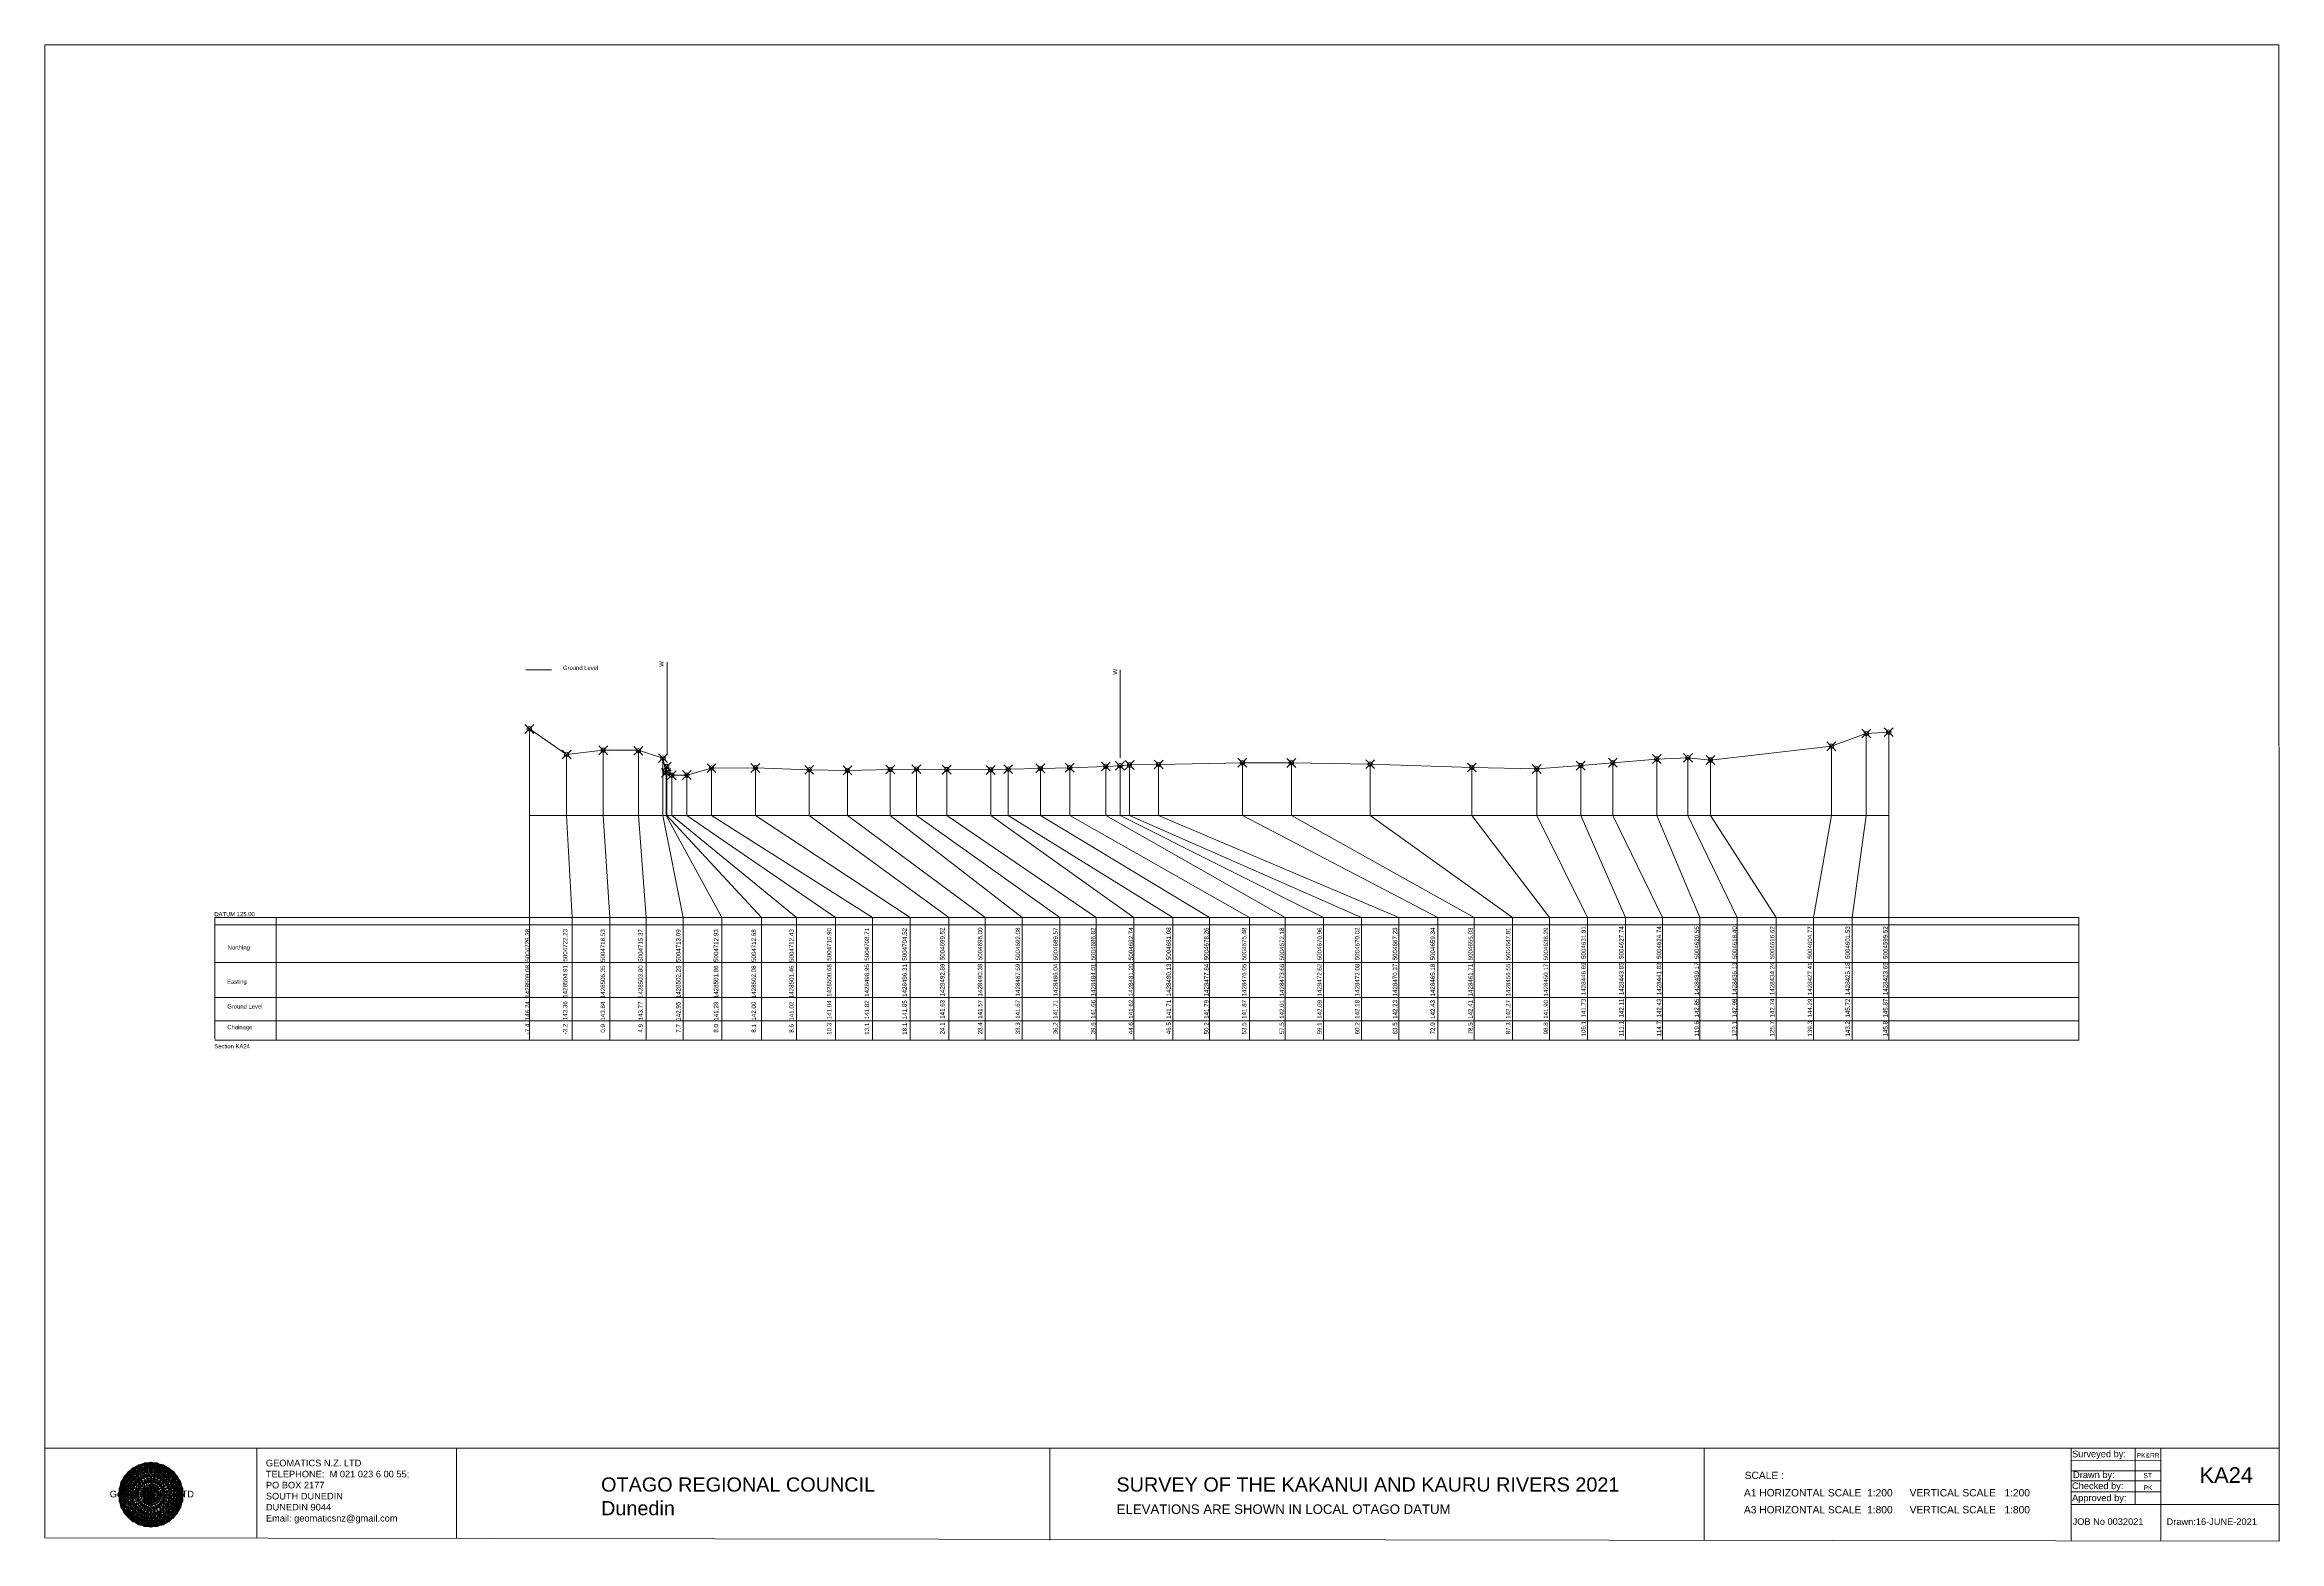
# Model space of a CAD drawing. Header units: millimetres. Extents: x -5342268 to 3537477, y -592557 to 852398.
# Drawn here: x -1445260 to -1193483, y 54732 to 223307 of the extents above; entities that cross this region are included whole.
import ezdxf

# ---------------------------------------------------------------- set-up
doc = ezdxf.new("R2010")
doc.units = ezdxf.units.MM
doc.header["$PDMODE"] = 35
doc.header["$PDSIZE"] = 500
doc.layers.get('0').update_dxf_attribs({"lineweight": 0})
doc.layers.add('geo', color=7, linetype='Continuous', lineweight=0)
doc.styles.get("Standard").update_dxf_attribs({"font": 'arial.ttf'})

# ---------------------------------------------------------------- blocks, each defined once
blk = doc.blocks.new('Geomatics_Circle_SPT')
at = {"layer": 'geo', "color": 2, "linetype": 'Continuous', "lineweight": 0}
for p, q in [((0, 25.2), (-25.2, 0)), ((-24.7, 4.9), (-4.9, 24.7)), ((-24.7, -4.9), (4.9, 24.7)), ((-9.7, 23.3), (-23.3, 9.6)), ((9.7, 23.3), (-23.3, -9.7)), ((-21, 14), (-14, 21)), ((-21, -14), (14, 21)), ((0, 0), (-17.8, 17.8)), ((-14, 21), (21, -14)), ((23.3, -9.7), (-9.7, 23.3)), ((-4.9, 24.7), (24.7, -4.9)), ((25.2, 0), (0, 25.2)), ((0, 0), (17.8, 17.8)), ((4.9, 24.7), (24.7, 4.9)), ((23.3, 9.7), (9.7, 23.3)), ((14, 21), (21, 14)), ((17.8, 18.1), (17.8, 18.1)), ((4.9, -24.7), (-24.7, 4.9)), ((-24.7, 0), (0, -24.7)), ((-23.3, 9.7), (9.7, -23.3)), ((14, -21), (-21, 14)), ((0, 0), (-17.8, -17.8)), ((21, 14), (-14, -21)), ((-9.7, -23.3), (23.3, 9.7)), ((24.7, 4.9), (-4.9, -24.7)), ((0, 0), (17.8, -17.8)), ((0, -24.8), (25.2, 0)), ((-4.9, -24.7), (-24.7, -4.9)), ((-23.3, -9.7), (-9.7, -23.3)), ((-14, -21), (-21, -14)), ((24.7, -4.9), (4.9, -24.7)), ((9.7, -23.3), (23.3, -9.7)), ((21, -14), (14, -21)), ((-17.8, -17.8), (-17.8, -17.8)), ((4.9, -24.7), (4.9, -24.7)), ((18.1, -17.8), (18.1, -17.8))]:
    blk.add_line(p, q, dxfattribs=at)
at = {"layer": 'geo', "color": 1, "linetype": 'Continuous', "lineweight": 0}
for p, q in [((-25.2, 0), (9.7, 23.3)), ((-25.2, 0), (-9.6, 23.3)), ((-4.9, 24.8), (-24.7, -4.9)), ((4.9, 24.7), (-24.7, 4.9)), ((14, 21), (-24.7, -4.9)), ((-14, 21), (-24.7, 4.9)), ((-23.3, 9.7), (0, 25.2)), ((-23.3, -9.6), (0, 25.2)), ((-23.3, -9.6), (17.8, 17.8)), ((-23.3, 9.7), (-17.8, 17.9)), ((-23.3, -9.6), (-17.8, 17.9)), ((-23.3, 9.7), (17.8, 17.8)), ((4.9, 24.8), (-21, -14)), ((-4.9, 24.7), (-21, 14)), ((14, 21), (-21, 14)), ((-14, 21), (-21, -14)), ((-17.9, 17.6), (-17.9, 17.6)), ((-17.8, 17.8), (9.7, 23.3)), ((-17.8, 17.8), (-9.6, 23.3)), ((-17.8, -17.8), (9.7, 23.3)), ((-17.8, -17.8), (-9.7, 23.3)), ((-9.7, -23.3), (-17.8, 17.8)), ((-17.8, 17.8), (9.7, -23.3)), ((-17.8, 17.8), (23.3, -9.6)), ((-17.8, 17.8), (23.3, 9.7)), ((4.9, 24.7), (-14, 21)), ((-4.9, 24.7), (-14, -20.9)), ((0, 0), (-14, 21)), ((-14, 21), (-4.9, -24.7)), ((-14, 21), (-14, 21)), ((24.7, -4.9), (-14, 21)), ((21, 14), (-14, 21)), ((-9.8, 23.1), (-9.8, 23.1)), ((-9.7, 23.3), (0, 25.2)), ((-9.7, 23.3), (0, -25.2)), ((-9.7, -23.3), (0, 25.2)), ((-9.6, 23.3), (17.8, -17.8)), ((-9.6, 23.3), (25.2, 0)), ((-9.6, 23.3), (17.8, 17.8)), ((-9.6, -23.3), (17.8, 17.9)), ((0, 0), (-4.9, 24.7)), ((-4.9, 24.7), (-4.9, 24.7)), ((21, -14), (-4.9, 24.7)), ((24.8, 4.9), (-4.9, 24.7)), ((14, 21), (-4.9, 24.7)), ((-0.2, 25.1), (-0.2, 25.1)), ((0, 25.2), (9.7, -23.3)), ((0, 25.2), (23.3, -9.7)), ((0, 25.2), (23.3, 9.7)), ((0, 25.2), (9.7, 23.3)), ((0, 0), (4.9, 24.7)), ((0, -25.2), (9.7, 23.3)), ((0, 0), (14, 21)), ((21, 14), (4.9, 24.8)), ((14, -21), (4.9, 24.7)), ((24.7, -4.9), (4.9, 24.7)), ((4.9, 24.7), (4.9, 24.7)), ((4.9, -24.7), (14, 21)), ((9.4, 23.3), (9.4, 23.3)), ((9.7, 23.3), (17.8, -17.8)), ((9.7, 23.3), (25.2, 0)), ((9.7, 23.3), (17.8, 17.9)), ((17.8, 17.8), (9.7, -23.3)), ((21, -14), (14, 21)), ((24.7, 4.9), (14, 21)), ((14, 21), (14, 21)), ((17.6, 17.9), (17.6, 17.9)), ((17.8, 17.8), (23.3, -9.7)), ((17.8, 17.8), (23.3, 9.7)), ((-25.2, 0), (23.3, 9.7)), ((-25.2, 0), (-23.3, 9.7)), ((-23.3, -9.7), (-25.2, 0)), ((-9.6, -23.3), (-25.2, 0)), ((9.7, -23.3), (-25.2, 0)), ((21, 14), (-24.7, 4.9)), ((-21, 14), (-24.7, -4.9)), ((0, 0), (-24.7, 4.9)), ((-24.7, 4.9), (-21, -14)), ((-24.7, 4.9), (-4.9, -24.7)), ((-24.7, 4.9), (14, -21)), ((-24.7, 4.9), (-24.7, 4.9)), ((0, 0), (-24.7, -4.9)), ((-17.8, -17.8), (-23.3, 9.7)), ((0, -25.2), (-23.3, 9.7)), ((-23.3, 9.7), (17.8, -17.8)), ((-23.3, 9.7), (25.2, 0)), ((-23.3, 9.4), (-23.3, 9.4)), ((-23.3, -9.7), (25.2, 0)), ((0, 0), (-21, 14)), ((-21, 14), (-14, -21)), ((-21, 14), (4.9, -24.7)), ((-21, 14), (-21, 14)), ((24.7, 4.9), (-21, 14)), ((0, 0), (-21, -14)), ((-17.8, -17.8), (23.3, 9.7)), ((-14, -21), (24.7, 4.9)), ((0, 0), (-14, -21)), ((25.2, 0), (-9.6, -23.3)), ((-4.9, -24.7), (21, 14)), ((0, 0), (-4.9, -24.7)), ((0, 0), (21, 14)), ((23.3, 9.7), (0, -25.2)), ((0, 0), (24.8, 4.9)), ((0, 0), (4.9, -24.7)), ((0, 0), (14, -21)), ((0, 0), (21, -14)), ((0, 0), (24.8, -4.9)), ((4.9, -24.7), (24.7, 4.9)), ((25.2, 0), (9.7, -23.3)), ((14, -21), (21, 14)), ((23.3, 9.7), (17.8, -17.8)), ((24.7, -4.9), (21, 14)), ((21, 14), (21, 14)), ((21, -14), (24.7, 4.9)), ((23.1, 9.8), (23.1, 9.8)), ((23.3, 9.7), (25.2, 0)), ((25.2, 0), (23.3, -9.6)), ((24.7, 4.9), (24.7, 4.9)), ((25.1, 0.2), (25.1, 0.2)), ((-25.2, 0), (23.3, -9.7)), ((-25.1, -0.2), (-25.1, -0.2)), ((-24.7, -4.9), (-24.7, -4.9)), ((-24.7, -4.9), (-14, -21)), ((-24.7, -4.9), (4.9, -24.7)), ((-24.7, -4.9), (21, -14)), ((-17.8, -17.8), (-23.3, -9.7)), ((0, -25.2), (-23.3, -9.6)), ((17.8, -17.8), (-23.3, -9.6)), ((-23.1, -9.8), (-23.1, -9.8)), ((-21, -14), (24.7, -4.9)), ((-21, -14), (-21, -14)), ((-21, -14), (-4.9, -24.7)), ((-21, -14), (14, -21)), ((23.3, -9.7), (-17.8, -17.8)), ((-14, -21), (21, -14)), ((-4.9, -24.7), (24.7, -4.9)), ((23.3, -9.6), (0, -25.2)), ((4.9, -24.7), (21, -14)), ((14, -21), (24.7, -4.9)), ((23.3, -9.6), (17.8, -17.8)), ((21, -14), (21, -14)), ((23.3, -9.4), (23.3, -9.4)), ((24.7, -4.9), (24.7, -4.9)), ((-9.6, -23.3), (-17.8, -17.8)), ((9.7, -23.3), (-17.8, -17.8)), ((-17.6, -17.9), (-17.6, -17.9)), ((-14, -21), (-14, -21)), ((-14, -21), (4.9, -24.7)), ((17.8, -17.8), (-9.7, -23.3)), ((0, -25.2), (-9.7, -23.3)), ((-9.4, -23.3), (-9.4, -23.3)), ((-4.9, -24.7), (14, -21)), ((-4.9, -24.7), (-4.9, -24.7)), ((9.7, -23.3), (0, -25.2)), ((0.2, -25.1), (0.2, -25.1)), ((4.9, -24.7), (4.9, -24.7)), ((17.8, -17.8), (9.7, -23.3)), ((9.8, -23.1), (9.8, -23.1)), ((14, -21), (14, -21)), ((17.9, -17.6), (17.9, -17.6))]:
    blk.add_line(p, q, dxfattribs=at)
at = {"layer": 'geo', "color": 114, "linetype": 'Continuous', "lineweight": 0}
for p, q in [((17.9, 17.8), (-25.2, 0)), ((-24.7, 4.9), (14, 21)), ((9.7, 23.3), (-23.3, 9.7)), ((-20.9, 14), (4.9, 24.7)), ((0, 25.2), (-17.8, 17.8)), ((-17.8, 17.8), (0, -25.2)), ((-14, 21), (-4.9, 24.7)), ((4.9, -24.7), (-14, 21)), ((0, 0), (-9.7, 23.3)), ((-4.9, 24.7), (14, -21)), ((17.8, -17.8), (0, 25.2)), ((0, 0), (9.7, 23.3)), ((4.9, 24.7), (21, -14)), ((23.3, -9.7), (9.7, 23.3)), ((14, 21), (24.7, -4.9)), ((25.2, 0), (17.8, 17.8)), ((-24.7, -4.9), (21, 14)), ((-14, -21), (-24.7, 4.9)), ((0, 0), (-23.3, 9.7)), ((-23.3, 9.7), (-9.7, -23.3)), ((0, 0), (-23.3, -9.7)), ((-4.9, -24.7), (-21, 14)), ((24.8, 4.9), (-20.9, -14)), ((0, 0), (-9.7, -23.3)), ((0, 0), (23.3, 9.7)), ((0, 0), (9.7, -23.3)), ((0, 0), (23.3, -9.7)), ((21, 14), (24.7, 4.9)), ((-25.2, 0), (-17.8, -17.8)), ((-21, -14), (-24.7, -4.9)), ((-17.8, -17.8), (25.2, 0)), ((24.8, -4.9), (-14, -21)), ((-9.6, -23.3), (23.3, -9.7)), ((21, -14), (-4.9, -24.8)), ((0, -25.2), (17.9, -17.8)), ((14, -21), (4.9, -24.8))]:
    blk.add_line(p, q, dxfattribs=at)
at = {"layer": 'geo', "color": 250, "linetype": 'Continuous', "lineweight": 0}
for p, q in [((-17.8, 17.8), (17.8, 17.8)), ((-17.8, -17.8), (-17.8, 17.8)), ((-14, 21), (-14, 21)), ((14, 21), (-14, 21)), ((-14, 20.9), (-14, -21)), ((-9.7, 23.3), (9.7, 23.3)), ((-9.7, -23.3), (-9.7, 23.3)), ((-4.9, 24.7), (4.9, 24.7)), ((-4.9, 24.7), (-4.9, -24.7)), ((0, 0), (0, 25.2)), ((4.9, 24.7), (4.9, -24.7)), ((9.7, -23.3), (9.7, 23.3)), ((14, 21), (14, -21)), ((17.8, -17.8), (17.8, 17.8)), ((0, 0), (-25.2, 0)), ((24.7, 4.9), (-24.7, 4.9)), ((-24.7, 4.9), (-24.7, -4.9)), ((-23.3, 9.7), (23.3, 9.7)), ((-23.3, 9.7), (-23.3, 9.7)), ((-23.3, -9.7), (-23.3, 9.7)), ((21, 14), (-21, 14)), ((-21, 14), (-21, -14)), ((0, 0), (0, -25.2)), ((0, 0), (25.2, 0)), ((21, 14), (21, 14)), ((21, -14), (21, 14)), ((23.3, 9.7), (23.3, -9.7)), ((24.7, 4.9), (24.7, 4.9)), ((24.7, -4.9), (24.7, 4.9)), ((-24.7, -4.9), (24.7, -4.9)), ((23.3, -9.7), (-23.3, -9.7)), ((-21, -14), (21, -14)), ((17.8, -17.8), (-17.8, -17.8)), ((-14, -21), (14, -21)), ((9.7, -23.3), (-9.7, -23.3)), ((-4.9, -24.7), (4.9, -24.7))]:
    blk.add_line(p, q, dxfattribs=at)
blk = doc.blocks.new('GeomaticsNZ TITLE BLOCK')
at = {"color": 7, "linetype": 'Continuous', "lineweight": 0}
for p, q in [((0, 94.9), (0, 1579.2)), ((0, 1579.2), (2363.4, 1579.2)), ((2363.4, 1579.2), (2364, 94.9)), ((2364, 94.9), (0, 94.9)), ((0, 94.9), (0, 0)), ((15.9, 94.9), (2364, 94.9)), ((224.3, 95.2), (224.3, -0.3)), ((2364, 94.9), (382.6, 94.9)), ((435.8, 95.2), (435.8, -0.7)), ((1063.4, 94.9), (1063.4, -2.4)), ((1755.4, 94.9), (1755.4, -2.6)), ((2143.9, 94.9), (2143.7, -3)), ((2211.5, 94.9), (2211.5, 36.1)), ((2238.6, 94.8), (2238.6, -3.2)), ((2364, -3.5), (2364, 94.9)), ((2143.9, 81.9), (2238.6, 81.7)), ((2143.9, 71), (2238.6, 71)), ((2143.6, 60.4), (2238.6, 60.4)), ((2143.8, 48.6), (2238.6, 48.6)), ((2143.8, 35.4), (2364, 35.3)), ((0, 0), (2364, -3.5))]:
    blk.add_line(p, q, dxfattribs=at)
at = {"color": 7, "linetype": 'Continuous', "lineweight": 0, "xscale": 1.36, "yscale": 1.36, "zscale": 1.36}
blk.add_blockref('Geomatics_Circle_SPT', (112.4, 45.7), dxfattribs=at)
at = {"color": 7, "linetype": 'Continuous', "lineweight": 0}
for s, p in [('PK&RR', (2213.2, 84.8)), ('ST', (2220.3, 63.6)), ('PK', (2220.4, 50.6))]:
    blk.add_text(s, height=5, dxfattribs=at).set_placement(p)
at = {"color": 7, "linetype": 'Continuous', "lineweight": 0, "attachment_point": 1}
for s, width, heights, insert, char_height in [('{\\C256;GEOMATICS N.Z. LTD                   \\PTELEPHONE:  M 021 023 6 00 55;\\PPO BOX 2177\\PSOUTH DUNEDIN\\PDUNEDIN 9044\\PEmail: geomaticsnz@gmail.com}', 3535.727, [94.7], (234, 82.7), 7), ('{\\C256;Surveyed by:}', 3535.727, [0], (2144.7, 92.4), 7), ('{\\C256;Geomatics N.Z. LTD                   }', 125.079, [15.8], (68.8, 49.9), 7), ('{\\C256;OTAGO REGIONAL COUNCIL\\PDunedin}', 3535.727, [0], (588.6, 64), 15), ('{\\C256;SURVEY OF THE KAKANUI AND KAURU RIVERS 2021}', 3535.727, [0], (1133.8, 64), 15), ('{\\C256;Checked by:}', 3535.727, [0], (2144.7, 58.6), 7), ('{\\C256;Drawn by:}', 3535.727, [0], (2145.8, 70.4), 7), ('{\\C256;ELEVATIONS ARE SHOWN IN LOCAL OTAGO DATUM}', 3535.727, [0], (1134.1, 35.4), 10), ('{\\C256;Approved by:}', 3535.727, [0], (2144.7, 45.9), 7), ('{\\C256;JOB No 0032021}', 3535.727, [0], (2145.3, 20.8), 7), ('{\\C256;Drawn:16-JUNE-2021}', 3535.727, [0], (2244.7, 20.7), 7)]:
    blk.add_mtext_dynamic_manual_height_columns(s, width=width, gutter_width=159, heights=heights, dxfattribs=dict(at, insert=insert, char_height=char_height))

msp = doc.modelspace()

# ---------------------------------------------------------------- linework, layer by layer
at = {"color": 7, "lineweight": 0}
for p, q in [((-1375111, 143414), (-1375111, 153766)), ((-1324099, 142980), (-1324099, 152893)), ((-1390652, 146236), (-1390652, 111176)), ((-1382326, 143836), (-1382326, 136475)), ((-1378364, 143766), (-1378364, 136475)), ((-1243948, 144286), (-1243948, 136475)), ((-1240015, 145716), (-1240015, 136475)), ((-1237492, 145866), (-1237492, 111176)), ((-1237492, 145866), (-1237492, 141085)), ((-1375254, 141286), (-1375254, 136475)), ((-1375171, 141996), (-1375171, 136475)), ((-1374614, 141016), (-1374614, 136475)), ((-1372913, 141036), (-1372913, 136475)), ((-1370128, 141816), (-1370128, 136475)), ((-1365180, 141846), (-1365180, 136475)), ((-1359122, 141626), (-1359122, 136475)), ((-1354800, 141566), (-1354800, 136475)), ((-1349989, 141666), (-1349989, 136475)), ((-1347043, 141706), (-1347043, 136475)), ((-1343626, 141656), (-1343626, 136475)), ((-1338672, 141616), (-1338672, 136475)), ((-1336698, 141706), (-1336698, 136475)), ((-1333076, 141786), (-1333076, 136475)), ((-1329772, 141866), (-1329772, 136475)), ((-1325698, 142006), (-1325698, 136475)), ((-1324103, 142086), (-1324103, 136475)), ((-1323023, 142176), (-1323023, 136475)), ((-1319756, 142226), (-1319756, 136475)), ((-1310314, 142426), (-1310314, 136475)), ((-1304795, 142406), (-1304795, 136475)), ((-1295922, 142266), (-1295922, 136475)), ((-1284463, 141896), (-1284463, 136475)), ((-1277152, 141726), (-1277152, 136475)), ((-1272190, 142106), (-1272190, 136475)), ((-1268573, 142426), (-1268573, 136475)), ((-1263613, 142846), (-1263613, 136475)), ((-1260118, 142976), (-1260118, 136475)), ((-1257576, 142736), (-1257576, 136475)), ((-1375596, 136475), (-1390652, 136475)), ((-1390652, 136475), (-1237492, 136475)), ((-1382326, 136475), (-1381583, 125000)), ((-1378364, 136475), (-1377503, 125000)), ((-1375254, 136475), (-1368980, 125000)), ((-1375171, 136475), (-1364486, 125000)), ((-1374614, 136475), (-1360548, 125000)), ((-1372913, 136475), (-1356165, 125000)), ((-1370128, 136475), (-1352005, 125000)), ((-1365180, 136475), (-1347733, 125000)), ((-1359122, 136475), (-1343406, 125000)), ((-1354800, 136475), (-1339298, 125000)), ((-1349989, 136475), (-1335112, 125000)), ((-1347043, 136475), (-1330888, 125000)), ((-1343626, 136475), (-1326789, 125000)), ((-1338672, 136475), (-1322538, 125000)), ((-1336698, 136475), (-1318146, 125000)), ((-1333076, 136475), (-1314006, 125000)), ((-1329772, 136475), (-1309513, 125000)), ((-1325698, 136475), (-1305483, 125000)), ((-1324103, 136475), (-1301180, 125000)), ((-1323023, 136475), (-1296901, 125000)), ((-1319756, 136475), (-1292674, 125000)), ((-1310314, 136475), (-1288297, 125000)), ((-1304795, 136475), (-1284196, 125000)), ((-1295922, 136475), (-1279893, 125000)), ((-1284463, 136475), (-1275698, 125000)), ((-1277152, 136475), (-1271448, 125000)), ((-1272190, 136475), (-1267147, 125000)), ((-1268573, 136475), (-1262975, 125000)), ((-1263613, 136475), (-1258778, 125000)), ((-1260118, 136475), (-1254554, 125000)), ((-1257576, 136475), (-1250174, 125000)), ((-1243948, 136475), (-1245951, 125000)), ((-1240015, 136475), (-1241599, 125000)), ((-1426080, 125000), (-1216071, 125000)), ((-1426080, 125000), (-1426080, 124453)), ((-1426080, 124154), (-1216071, 124154)), ((-1419178, 125000), (-1419178, 111176)), ((-1385832, 111179), (-1385832, 125000)), ((-1381583, 111179), (-1381583, 125000)), ((-1377503, 111179), (-1377503, 125000)), ((-1373307, 111179), (-1373307, 125000)), ((-1368980, 111179), (-1368980, 125000)), ((-1364486, 111179), (-1364486, 125000)), ((-1360548, 111179), (-1360548, 125000)), ((-1356165, 111179), (-1356165, 125000)), ((-1352005, 111179), (-1352005, 125000)), ((-1347733, 111179), (-1347733, 125000)), ((-1343406, 111179), (-1343406, 125000)), ((-1339298, 111179), (-1339298, 125000)), ((-1335112, 111179), (-1335112, 125000)), ((-1330888, 111179), (-1330888, 125000)), ((-1326789, 111179), (-1326789, 125000)), ((-1322538, 111179), (-1322538, 125000)), ((-1318146, 111179), (-1318146, 125000)), ((-1314006, 111179), (-1314006, 125000)), ((-1309513, 111179), (-1309513, 125000)), ((-1305483, 111179), (-1305483, 125000)), ((-1301180, 111179), (-1301180, 125000)), ((-1296901, 111179), (-1296901, 125000)), ((-1292674, 111179), (-1292674, 125000)), ((-1288297, 111179), (-1288297, 125000)), ((-1284196, 111179), (-1284196, 125000)), ((-1279893, 111179), (-1279893, 125000)), ((-1275698, 111179), (-1275698, 125000)), ((-1271448, 111179), (-1271448, 125000)), ((-1267147, 111179), (-1267147, 125000)), ((-1262975, 111179), (-1262975, 125000)), ((-1258778, 111179), (-1258778, 125000)), ((-1254554, 111179), (-1254554, 125000)), ((-1250174, 111179), (-1250174, 125000)), ((-1245951, 111179), (-1245951, 125000)), ((-1241599, 111179), (-1241599, 125000)), ((-1216071, 125000), (-1216071, 111176)), ((-1426080, 119944), (-1216071, 119944)), ((-1426080, 115970), (-1216071, 115970)), ((-1426080, 113366), (-1216071, 113366)), ((-1426080, 111176), (-1216071, 111176))]:
    msp.add_line(p, q, dxfattribs=at)
at = {"color": 1}
msp.add_line((-1391053, 152877), (-1388146, 152877), dxfattribs=at)
at = {"color": 7, "lineweight": 0, "transparency": 33554687}
msp.add_line((-1426080, 124453), (-1426080, 111303), dxfattribs=at)
at = {"color": 1}
msp.add_lwpolyline([(-1390652, 146236), (-1386459, 143356), (-1382326, 143836), (-1378364, 143836), (-1375596, 142946), (-1375254, 141286), (-1375171, 141996), (-1374614, 141016), (-1372913, 141036), (-1370128, 141816), (-1365180, 141846), (-1359122, 141626), (-1354800, 141566), (-1349989, 141666), (-1347043, 141706), (-1343626, 141656), (-1338672, 141616), (-1336698, 141706), (-1333076, 141786), (-1329772, 141866), (-1325698, 142006), (-1324103, 142086), (-1323023, 142176), (-1319756, 142226), (-1310314, 142426), (-1304795, 142406), (-1295922, 142266), (-1284463, 141896), (-1277152, 141726), (-1272190, 142106), (-1268573, 142426), (-1263613, 142846), (-1260118, 142976), (-1257576, 142736), (-1243948, 144286), (-1240015, 145716), (-1237492, 145866)], dxfattribs=at)
for points in [[(-1386459, 143356), (-1386459, 136475), (-1385832, 125000)], [(-1375596, 142946), (-1375596, 136475), (-1373307, 125000), (-1373307, 111179)]]:
    msp.add_lwpolyline(points)
at = {"color": 7}
for p in [(-1390652, 146236), (-1240015, 145716), (-1237492, 145866), (-1386459, 143356), (-1382326, 143836), (-1378364, 143766), (-1243948, 144286), (-1375596, 142946), (-1375254, 141286), (-1375171, 141996), (-1374614, 141016), (-1372913, 141036), (-1370128, 141816), (-1365180, 141846), (-1359122, 141626), (-1354800, 141566), (-1349989, 141666), (-1347043, 141706), (-1343626, 141656), (-1338672, 141616), (-1336698, 141706), (-1333076, 141786), (-1329772, 141866), (-1325698, 142006), (-1324103, 142086), (-1323023, 142176), (-1319756, 142226), (-1310314, 142426), (-1304795, 142406), (-1295922, 142266), (-1284463, 141896), (-1277152, 141726), (-1272190, 142106), (-1268573, 142426), (-1263613, 142846), (-1260118, 142976), (-1257576, 142736)]:
    msp.add_point(p, dxfattribs=at)

# ---------------------------------------------------------------- block references
at = {"color": 7, "lineweight": 0, "xscale": 106.5053773992074, "yscale": 106.5053773992074, "zscale": 106.5053773992074}
msp.add_blockref('GeomaticsNZ TITLE BLOCK', (-1445260, 55110), dxfattribs=at)

# ---------------------------------------------------------------- texts
at = {"color": 7, "lineweight": 0, "transparency": 33554687}
for s, height, p in [('Ground Level', 473.07, (-1386860, 152877)), ('DATUM 125.00', 473.07, (-1426147, 125136)), ('Northing', 473.1, (-1424636, 121387)), ('Easting', 473.1, (-1424705, 117528)), ('Ground Level', 473.07, (-1424688, 114739)), ('Chainage', 473.1, (-1424686, 112414)), ('Section KA24', 473.07, (-1426147, 110258))]:
    msp.add_text(s, height=height, dxfattribs=at).set_placement(p)
at = {"color": 7}
for s, p in [('  -7.4  146.24  1428509.08  5004726.38', (-1390621, 111445)), ('  -3.2  143.36  1428504.91  5004722.23', (-1386371, 111445)), ('   0.9  143.84  1428506.35  5004718.53', (-1382121, 111438)), ('   4.9  143.77  1428503.80  5004715.37', (-1377871, 111458)), ('   7.7  142.95  1428502.23  5004713.09', (-1373621, 111434)), ('   8.0  141.29  1428501.86  5004712.93', (-1369371, 111439)), ('   8.1  142.00  1428502.08  5004712.68', (-1365121, 111439)), ('   8.6  141.02  1428501.46  5004712.43', (-1360871, 111439)), ('  10.3  141.04  1428500.68  5004710.90', (-1356621, 111391)), ('  13.1  141.82  1428498.95  5004708.71', (-1352371, 111391)), ('  18.1  141.85  1428496.31  5004704.52', (-1348121, 111391)), ('  24.1  141.63  1428492.89  5004699.52', (-1343871, 111446)), ('  28.4  141.57  1428490.38  5004696.00', (-1339621, 111446)), ('  33.3  141.67  1428487.59  5004692.08', (-1335371, 111438)), ('  36.2  141.71  1428486.04  5004689.57', (-1331121, 111438)), ('  39.6  141.66  1428484.01  5004686.82', (-1326871, 111438)), ('  44.6  141.62  1428481.20  5004682.74', (-1322621, 111458)), ('  46.5  141.71  1428480.13  5004681.08', (-1318371, 111458)), ('  50.2  141.79  1428477.84  5004678.26', (-1314121, 111438)), ('  53.5  141.87  1428476.05  5004675.48', (-1309871, 111438)), ('  57.5  142.01  1428473.66  5004672.18', (-1305621, 111438)), ('  59.1  142.09  1428472.62  5004670.96', (-1301371, 111438)), ('  60.2  142.18  1428472.08  5004670.02', (-1297121, 111441)), ('  63.5  142.23  1428470.37  5004667.23', (-1292871, 111441)), ('  72.9  142.43  1428465.18  5004659.34', (-1288621, 111434)), ('  78.5  142.41  1428461.71  5004655.03', (-1284371, 111434)), ('  87.3  142.27  1428456.55  5004647.81', (-1280121, 111439)), ('  98.8  141.90  1428450.17  5004638.29', (-1275871, 111438)), (' 106.1  141.73  1428446.69  5004631.81', (-1271621, 111391)), (' 111.1  142.11  1428443.85  5004627.74', (-1267371, 111391)), (' 114.7  142.43  1428441.83  5004624.74', (-1263121, 111391)), (' 119.6  142.85  1428439.17  5004620.55', (-1258871, 111391)), (' 123.1  142.98  1428436.13  5004618.40', (-1254621, 111391)), (' 125.7  142.74  1428434.24  5004616.62', (-1250371, 111391)), (' 139.3  144.29  1428427.41  5004604.77', (-1246121, 111391)), (' 143.2  145.72  1428425.18  5004601.53', (-1241871, 111391)), (' 145.8  145.87  1428423.65  5004599.52', (-1237621, 111391))]:
    msp.add_text(s, height=500, rotation=90, dxfattribs=at).set_placement(p)
at = {"color": 7, "lineweight": 0}
for s, height, p in [('KA24', 1764.8, (-1202472, 61317)), ('A1 HORIZONTAL SCALE  1:200      VERTICAL SCALE   1:200 ', 823.57, (-1253800, 59787)), ('SCALE :  ', 823.6, (-1253718, 61747)), ('A3 HORIZONTAL SCALE  1:800      VERTICAL SCALE   1:800', 823.57, (-1253800, 57883))]:
    msp.add_text(s, height=height, dxfattribs=at).set_placement(p)
at = {"color": 7, "lineweight": 0, "char_height": 500, "attachment_point": 1, "rotation": 90}
for insert in [(-1376023, 153224), (-1324886, 152351)]:
    msp.add_mtext_dynamic_manual_height_columns('W', width=4277.93, gutter_width=12.5, heights=[0], dxfattribs=dict(at, insert=insert))

doc.saveas('drawing.dxf')
